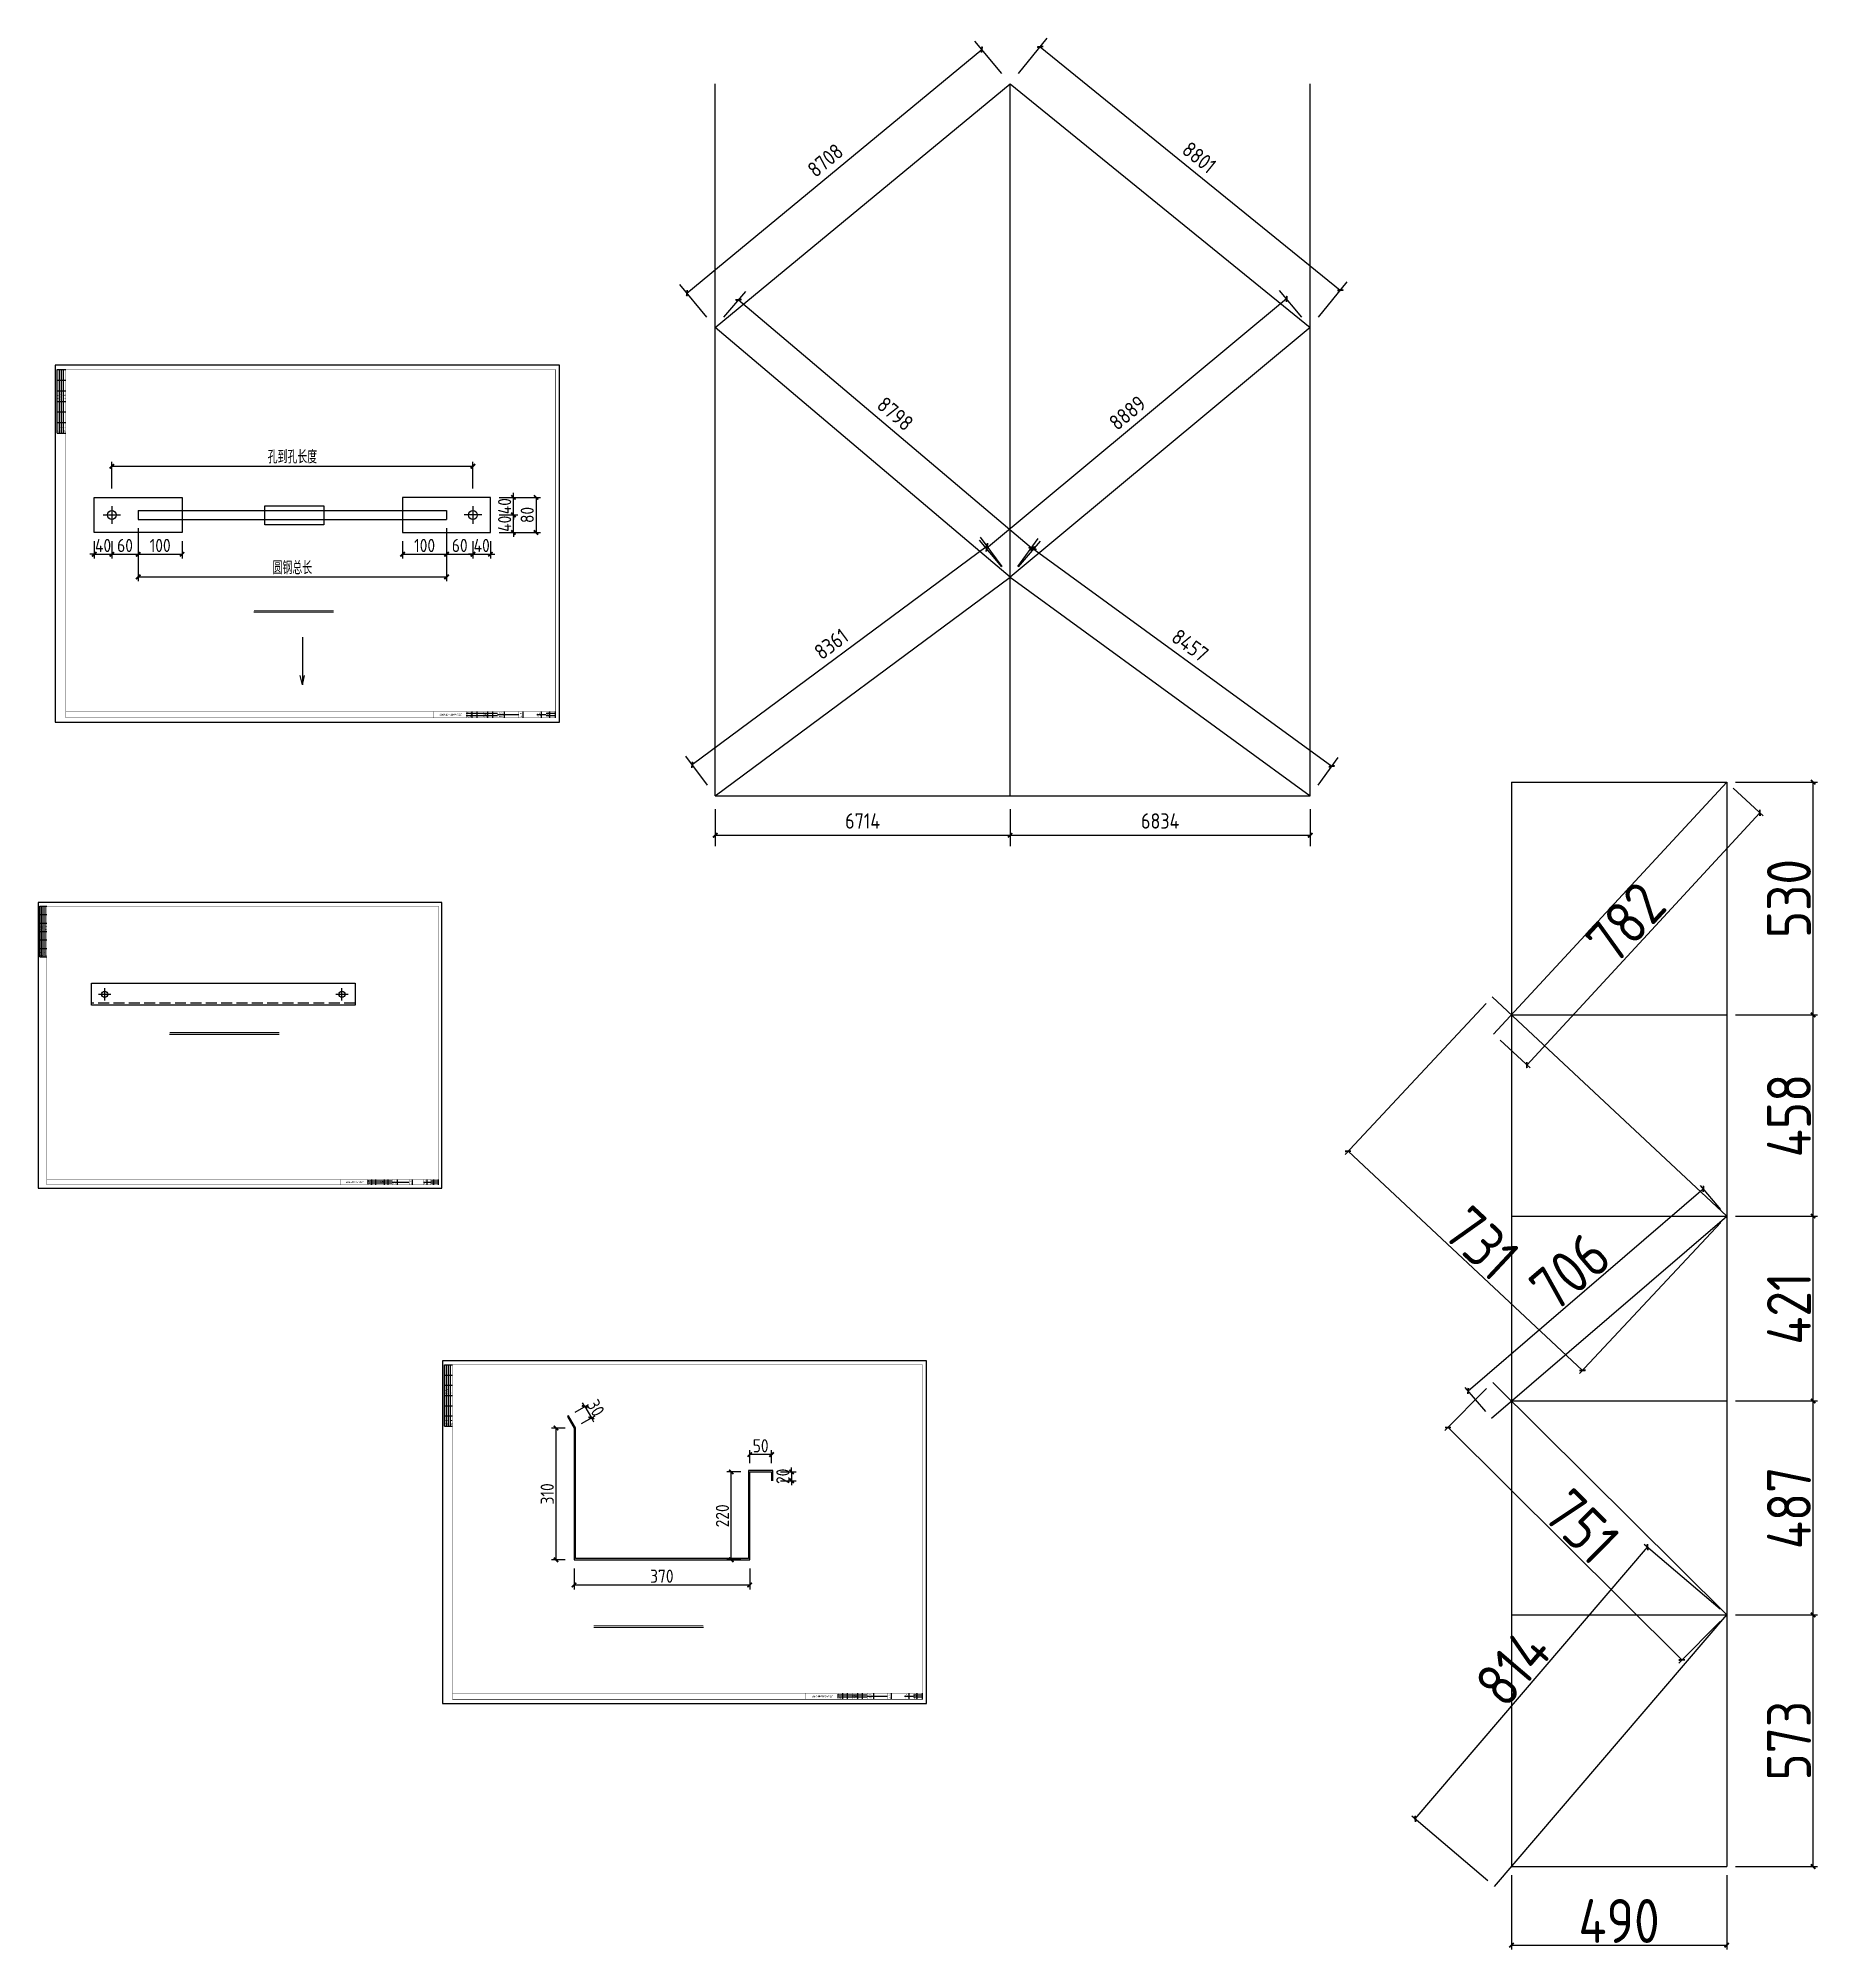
# Model space of a CAD drawing. Extents: x -196983 to 471790, y -783661 to 190401.
# Drawn here: x 229247 to 269766, y -244287 to -200764 of the extents above; entities that cross this region are included whole.
import ezdxf

# ---------------------------------------------------------------- set-up
doc = ezdxf.new("R2010")
doc.units = 0
doc.header["$LTSCALE"] = 1000
doc.header["$MEASUREMENT"] = 0
doc.linetypes.add('DASH', pattern=[0.35, 0.25, -0.1])
for name, color, linetype in [('_TCH_MASK', 7, 'Continuous'), ('AXIS', 3, 'Continuous'), ('PUB_TITLE', 4, 'Continuous')]:
    doc.layers.add(name, color=color, linetype=linetype)
doc.styles.get("Standard").update_dxf_attribs({"font": 'gbenor.shx', "bigfont": 'gbcbig.shx'})
doc.styles.add('图框', font='')
doc.styles.get('图框').set_extended_font_data('SimSun')
doc.dimstyles.get("Standard").update_dxf_attribs({"dimscale": 100, "dimtxt": 3.5, "dimasz": 1, "dimexe": 2.5, "dimexo": 3, "dimgap": 1.5, "dimtad": 1, "dimdec": 0, "dimzin": 0, "dimdsep": 46, "dimtxsty": 'Standard', "dimblk": 'ARCHTICK', "dimcen": 0.09, "dimadec": 0, "dimazin": 0, "dimtfac": 1, "dimtdec": 0, "dimtix": 1, "dimtmove": 2, "dimatfit": 3, "dimfxl": 1, "dimtolj": 1, "dimtzin": 0, "dimarcsym": 0})

# ---------------------------------------------------------------- blocks, each defined once
blk = doc.blocks.new('$titleblk$00000095')
for p, q in [((-150, 20), (-150, 0)), ((-150, 20), (0, 20)), ((-150, 15), (-75, 15)), ((-150, 10), (-75, 10)), ((-150, 5), (-75, 5)), ((-125, 20), (-125, 0)), ((-100, 20), (-100, 0)), ((-75, 20), (-75, 0)), ((-75, 20), (-75, 0)), ((-75, 15), (0, 15)), ((-75, 10), (0, 10)), ((-75, 5), (0, 5)), ((-50, 20), (-50, 0)), ((-25, 20), (-25, 0)), ((0, 20), (0, 0))]:
    blk.add_line(p, q)
at = {"width": 0.8}
for s, p in [('建   筑', (-146.4, 15.6)), ('结   构', (-146.4, 10.9)), ('通   讯', (-146.4, 0.9)), ('电   气', (-146.4, 5.6)), ('给 排 水', (-71, 10.9)), ('暖  通', (-70.3, 15.7)), ('工   艺', (-70.3, 6.1)), ('自   控', (-70.3, 1.2))]:
    blk.add_text(s, height=3.51, dxfattribs=at).set_placement(p)
blk = doc.blocks.new('新块')
for p, q in [((-5840, 800), (-8800, 800)), ((-5840, 600), (-8800, 600)), ((-8240, 400), (-8240, 1000)), ((-7780, 400), (-7780, 1000)), ((-6760, 400), (-6760, 1000)), ((-6300, 400), (-6300, 1000)), ((-5840, 700), (-3840, 700)), ((-5200, 400), (-5200, 1000)), ((-3440, 400), (-3440, 1000)), ((-2160, 700), (-1280, 700)), ((-1720, 400), (-1720, 1000)), ((-400, 800), (-1280, 800)), ((-400, 600), (-1280, 600)), ((-920, 400), (-920, 1000)), ((-400, 400), (-400, 1000))]:
    blk.add_line(p, q)
for points, const_width in [([(-11880, 400), (-11880, 1000), (-400, 1000)], 32), ([(-8800, 400), (-8800, 1000)], 20), ([(-7320, 400), (-7320, 1000)], 20), ([(-5840, 400), (-5840, 1000)], 20), ([(-3840, 400), (-3840, 1000)], 20), ([(-2160, 400), (-2160, 1000)], 20), ([(-1280, 400), (-1280, 1000)], 20)]:
    blk.add_lwpolyline(points, dxfattribs=dict(const_width=const_width))
at = {"layer": 'PUB_TITLE'}
blk.add_lwpolyline([(-47560, 0), (0, 0), (0, 33640), (-47560, 33640)], close=True, dxfattribs=at)
at = {"layer": 'PUB_TITLE', "const_width": 40}
blk.add_lwpolyline([(-46560, 400), (-400, 400), (-400, 33240), (-46560, 33240)], close=True, dxfattribs=at)
at = {"layer": 'PUB_TITLE', "const_width": 32}
blk.add_lwpolyline([(-400, 1000), (-46560, 1000)], dxfattribs=at)
at = {"layer": 'PUB_TITLE', "xscale": 40, "yscale": 40, "zscale": 40, "rotation": 90}
blk.add_blockref('$titleblk$00000095', (-46560, 33240), dxfattribs=at)
at = {"style": '图框', "width": 0.8}
for s, height, p in [('安徽乾坤建材科技有限公司', 160, (-11315, 604)), ('项目负责人', 80, (-8739, 457)), ('审    核', 80, (-8702, 659)), ('审    定', 80, (-8701, 854)), ('设计负责人', 80, (-7265, 659)), ('校    对', 80, (-7217, 851)), ('设 计 人', 80, (-7213, 457)), ('项目名称', 80, (-5712, 494)), ('工程名称', 80, (-5712, 794)), ('名称', 80, (-3732, 498)), ('图纸', 80, (-3732, 778)), ('工程编号', 80, (-2112, 803)), ('图   号', 80, (-2098, 504)), ('比 例', 80, (-1211, 457)), ('阶 段', 80, (-1205, 851)), ('日 期', 80, (-1212, 659))]:
    blk.add_text(s, height=height, dxfattribs=at).set_placement(p)
for tag, p in [('项目负责人', (-8228, 444)), ('审定人', (-8147, 838)), ('审核人', (-8147, 641)), ('设计负责人', (-6745, 649)), ('设计人', (-6659, 447)), ('校对', (-6621, 837)), ('项目名称', (-5026, 479)), ('工程名称', (-5026, 781)), ('图名', (-3347, 649)), ('图号', (-1657, 502)), ('日期', (-905, 632)), ('阶段', (-810, 832)), ('比例', (-810, 446))]:
    blk.add_attdef(tag, p, '', height=120)
blk = doc.blocks.new('_ArchTick')
at = {"color": 0, "linetype": 'ByBlock', "const_width": 0.4}
blk.add_lwpolyline([(-0.5, -0.5), (0.5, 0.5)], dxfattribs=at)
blk = doc.blocks.new('*D1507')
at = {"layer": 'AXIS', "color": 0, "lineweight": -2}
for p, q in [((230523, -212218), (230523, -212613)), ((230923, -212218), (230923, -212613)), ((230523, -212513), (230423, -212513)), ((230523, -212513), (230923, -212513)), ((230923, -212513), (231023, -212513))]:
    blk.add_line(p, q, dxfattribs=at)
at = {"layer": 'Defpoints', "color": 0}
for p in [(230523, -212018), (230923, -212018), (230923, -212513)]:
    blk.add_point(p, dxfattribs=at)
at = {"layer": 'AXIS', "color": 0, "lineweight": -2, "xscale": 100, "yscale": 100, "zscale": 100}
blk.add_blockref('_ArchTick', (230523, -212513), dxfattribs=at)
at = {"layer": 'AXIS', "color": 0, "lineweight": -2, "xscale": 100, "yscale": 100, "zscale": 100, "rotation": 180}
blk.add_blockref('_ArchTick', (230923, -212513), dxfattribs=at)
at = {"layer": 'AXIS', "color": 0, "insert": (230723, -212313), "char_height": 300, "attachment_point": 5}
blk.add_mtext('\\A1;40', dxfattribs=at)
blk = doc.blocks.new('*D1508')
at = {"layer": 'AXIS', "color": 0, "lineweight": -2}
for p, q in [((230923, -212218), (230923, -212613)), ((231523, -212218), (231523, -212613)), ((230923, -212513), (231523, -212513))]:
    blk.add_line(p, q, dxfattribs=at)
at = {"layer": 'Defpoints', "color": 0}
for p in [(230923, -212018), (231523, -212018), (231523, -212513)]:
    blk.add_point(p, dxfattribs=at)
at = {"layer": 'AXIS', "color": 0, "lineweight": -2, "xscale": 100, "yscale": 100, "zscale": 100, "rotation": 180}
blk.add_blockref('_ArchTick', (230923, -212513), dxfattribs=at)
at = {"layer": 'AXIS', "color": 0, "lineweight": -2, "xscale": 100, "yscale": 100, "zscale": 100}
blk.add_blockref('_ArchTick', (231523, -212513), dxfattribs=at)
at = {"layer": 'AXIS', "color": 0, "insert": (231223, -212313), "char_height": 300, "attachment_point": 5}
blk.add_mtext('\\A1;60', dxfattribs=at)
blk = doc.blocks.new('*D1509')
at = {"layer": 'AXIS', "color": 0, "lineweight": -2}
for p, q in [((231523, -212218), (231523, -212613)), ((232523, -212218), (232523, -212613)), ((231523, -212513), (232523, -212513))]:
    blk.add_line(p, q, dxfattribs=at)
at = {"layer": 'Defpoints', "color": 0}
for p in [(231523, -212018), (232523, -212018), (232523, -212513)]:
    blk.add_point(p, dxfattribs=at)
at = {"layer": 'AXIS', "color": 0, "lineweight": -2, "xscale": 100, "yscale": 100, "zscale": 100, "rotation": 180}
blk.add_blockref('_ArchTick', (231523, -212513), dxfattribs=at)
at = {"layer": 'AXIS', "color": 0, "lineweight": -2, "xscale": 100, "yscale": 100, "zscale": 100}
blk.add_blockref('_ArchTick', (232523, -212513), dxfattribs=at)
at = {"layer": 'AXIS', "color": 0, "insert": (232023, -212313), "char_height": 300, "attachment_point": 5}
blk.add_mtext('\\A1;100', dxfattribs=at)
blk = doc.blocks.new('*D1510')
at = {"layer": 'AXIS', "color": 0, "lineweight": -2}
for p, q in [((237544, -212218), (237544, -212613)), ((238544, -212218), (238544, -212613)), ((237544, -212513), (238544, -212513))]:
    blk.add_line(p, q, dxfattribs=at)
at = {"layer": 'Defpoints', "color": 0}
for p in [(237544, -212018), (238544, -212018), (238544, -212513)]:
    blk.add_point(p, dxfattribs=at)
at = {"layer": 'AXIS', "color": 0, "lineweight": -2, "xscale": 100, "yscale": 100, "zscale": 100, "rotation": 180}
blk.add_blockref('_ArchTick', (237544, -212513), dxfattribs=at)
at = {"layer": 'AXIS', "color": 0, "lineweight": -2, "xscale": 100, "yscale": 100, "zscale": 100}
blk.add_blockref('_ArchTick', (238544, -212513), dxfattribs=at)
at = {"layer": 'AXIS', "color": 0, "insert": (238044, -212313), "char_height": 300, "attachment_point": 5}
blk.add_mtext('\\A1;100', dxfattribs=at)
blk = doc.blocks.new('*D1511')
at = {"layer": 'AXIS', "color": 0, "lineweight": -2}
for p, q in [((238544, -212218), (238544, -212613)), ((239144, -212218), (239144, -212613)), ((238544, -212513), (239144, -212513))]:
    blk.add_line(p, q, dxfattribs=at)
at = {"layer": 'Defpoints', "color": 0}
for p in [(238544, -212018), (239144, -212018), (239144, -212513)]:
    blk.add_point(p, dxfattribs=at)
at = {"layer": 'AXIS', "color": 0, "lineweight": -2, "xscale": 100, "yscale": 100, "zscale": 100, "rotation": 180}
blk.add_blockref('_ArchTick', (238544, -212513), dxfattribs=at)
at = {"layer": 'AXIS', "color": 0, "lineweight": -2, "xscale": 100, "yscale": 100, "zscale": 100}
blk.add_blockref('_ArchTick', (239144, -212513), dxfattribs=at)
at = {"layer": 'AXIS', "color": 0, "insert": (238844, -212313), "char_height": 300, "attachment_point": 5}
blk.add_mtext('\\A1;60', dxfattribs=at)
blk = doc.blocks.new('*D1512')
at = {"layer": 'AXIS', "color": 0, "lineweight": -2}
for p, q in [((239144, -212218), (239144, -212613)), ((239544, -212218), (239544, -212613)), ((239144, -212513), (239044, -212513)), ((239144, -212513), (239544, -212513)), ((239544, -212513), (239644, -212513))]:
    blk.add_line(p, q, dxfattribs=at)
at = {"layer": 'Defpoints', "color": 0}
for p in [(239144, -212018), (239544, -212018), (239544, -212513)]:
    blk.add_point(p, dxfattribs=at)
at = {"layer": 'AXIS', "color": 0, "lineweight": -2, "xscale": 100, "yscale": 100, "zscale": 100}
blk.add_blockref('_ArchTick', (239144, -212513), dxfattribs=at)
at = {"layer": 'AXIS', "color": 0, "lineweight": -2, "xscale": 100, "yscale": 100, "zscale": 100, "rotation": 180}
blk.add_blockref('_ArchTick', (239544, -212513), dxfattribs=at)
at = {"layer": 'AXIS', "color": 0, "insert": (239344, -212313), "char_height": 300, "attachment_point": 5}
blk.add_mtext('\\A1;40', dxfattribs=at)
blk = doc.blocks.new('*D1513')
at = {"layer": 'AXIS', "color": 0, "lineweight": -2}
for p, q in [((240066, -211618), (240066, -211518)), ((239744, -211618), (240166, -211618)), ((240066, -212018), (240066, -211618)), ((239744, -212018), (240166, -212018)), ((240066, -212018), (240066, -212118))]:
    blk.add_line(p, q, dxfattribs=at)
at = {"layer": 'Defpoints', "color": 0}
for p in [(239544, -211618), (240066, -211618), (239544, -212018)]:
    blk.add_point(p, dxfattribs=at)
at = {"layer": 'AXIS', "color": 0, "lineweight": -2, "xscale": 100, "yscale": 100, "zscale": 100}
for p, rotation in [((240066, -211618), 270), ((240066, -212018), 90)]:
    blk.add_blockref('_ArchTick', p, dxfattribs=dict(at, rotation=rotation))
at = {"layer": 'AXIS', "color": 0, "insert": (239866, -211818), "char_height": 300, "attachment_point": 5, "rotation": 90}
blk.add_mtext('\\A1;40', dxfattribs=at)
blk = doc.blocks.new('*D1514')
at = {"layer": 'AXIS', "color": 0, "lineweight": -2}
for p, q in [((239744, -211218), (240166, -211218)), ((240066, -211218), (240066, -211118)), ((240066, -211618), (240066, -211218)), ((239744, -211618), (240166, -211618)), ((240066, -211618), (240066, -211718))]:
    blk.add_line(p, q, dxfattribs=at)
at = {"layer": 'Defpoints', "color": 0}
for p in [(239544, -211218), (240066, -211218), (239544, -211618)]:
    blk.add_point(p, dxfattribs=at)
at = {"layer": 'AXIS', "color": 0, "lineweight": -2, "xscale": 100, "yscale": 100, "zscale": 100}
for p, rotation in [((240066, -211218), 270), ((240066, -211618), 90)]:
    blk.add_blockref('_ArchTick', p, dxfattribs=dict(at, rotation=rotation))
at = {"layer": 'AXIS', "color": 0, "insert": (239866, -211418), "char_height": 300, "attachment_point": 5, "rotation": 90}
blk.add_mtext('\\A1;40', dxfattribs=at)
blk = doc.blocks.new('*D1515')
at = {"layer": 'AXIS', "color": 0, "lineweight": -2}
for p, q in [((239744, -211218), (240681, -211218)), ((240581, -211218), (240581, -212018)), ((239744, -212018), (240681, -212018))]:
    blk.add_line(p, q, dxfattribs=at)
at = {"layer": 'Defpoints', "color": 0}
for p in [(239544, -211218), (239544, -212018), (240581, -212018)]:
    blk.add_point(p, dxfattribs=at)
at = {"layer": 'AXIS', "color": 0, "lineweight": -2, "xscale": 100, "yscale": 100, "zscale": 100}
for p, rotation in [((240581, -211218), 90), ((240581, -212018), 270)]:
    blk.add_blockref('_ArchTick', p, dxfattribs=dict(at, rotation=rotation))
at = {"layer": 'AXIS', "color": 0, "insert": (240381, -211618), "char_height": 300, "attachment_point": 5, "rotation": 90}
blk.add_mtext('\\A1;80', dxfattribs=at)
blk = doc.blocks.new('*D1516')
at = {"layer": 'AXIS', "color": 0, "lineweight": -2}
for p, q in [((230923, -211018), (230923, -210410)), ((230923, -210510), (239144, -210510)), ((239144, -211018), (239144, -210410))]:
    blk.add_line(p, q, dxfattribs=at)
at = {"layer": 'Defpoints', "color": 0}
for p in [(239144, -210510), (230923, -211218), (239144, -211218)]:
    blk.add_point(p, dxfattribs=at)
at = {"layer": 'AXIS', "color": 0, "lineweight": -2, "xscale": 100, "yscale": 100, "zscale": 100, "rotation": 180}
blk.add_blockref('_ArchTick', (230923, -210510), dxfattribs=at)
at = {"layer": 'AXIS', "color": 0, "lineweight": -2, "xscale": 100, "yscale": 100, "zscale": 100}
blk.add_blockref('_ArchTick', (239144, -210510), dxfattribs=at)
at = {"layer": 'AXIS', "color": 0, "insert": (235033, -210295), "char_height": 300, "attachment_point": 5}
blk.add_mtext('\\A1;孔到孔长度', dxfattribs=at)
blk = doc.blocks.new('*D1517')
at = {"layer": 'AXIS', "color": 0, "lineweight": -2}
for p, q in [((231523, -211918), (231523, -213129)), ((238544, -211918), (238544, -213129)), ((231523, -213029), (238544, -213029))]:
    blk.add_line(p, q, dxfattribs=at)
at = {"layer": 'Defpoints', "color": 0}
for p in [(231523, -211718), (238544, -211718), (238544, -213029)]:
    blk.add_point(p, dxfattribs=at)
at = {"layer": 'AXIS', "color": 0, "lineweight": -2, "xscale": 100, "yscale": 100, "zscale": 100, "rotation": 180}
blk.add_blockref('_ArchTick', (231523, -213029), dxfattribs=at)
at = {"layer": 'AXIS', "color": 0, "lineweight": -2, "xscale": 100, "yscale": 100, "zscale": 100}
blk.add_blockref('_ArchTick', (238544, -213029), dxfattribs=at)
at = {"layer": 'AXIS', "color": 0, "insert": (235033, -212821), "char_height": 300, "attachment_point": 5}
blk.add_mtext('\\A1;圆钢总长', dxfattribs=at)
blk = doc.blocks.new('*D1518')
at = {"color": 0, "lineweight": -2}
for p, q in [((244662, -218313), (244662, -219161)), ((251376, -218313), (251376, -219161)), ((244662, -218911), (251376, -218911))]:
    blk.add_line(p, q, dxfattribs=at)
at = {"layer": 'Defpoints', "color": 0}
for p in [(244662, -218013), (251376, -218013), (251376, -218911)]:
    blk.add_point(p, dxfattribs=at)
at = {"color": 0, "lineweight": -2, "xscale": 100, "yscale": 100, "zscale": 100, "rotation": 180}
blk.add_blockref('_ArchTick', (244662, -218911), dxfattribs=at)
at = {"color": 0, "lineweight": -2, "xscale": 100, "yscale": 100, "zscale": 100}
blk.add_blockref('_ArchTick', (251376, -218911), dxfattribs=at)
at = {"color": 0, "insert": (248019, -218586), "char_height": 350, "attachment_point": 5}
blk.add_mtext('\\A1;6714', dxfattribs=at)
blk = doc.blocks.new('*D1519')
at = {"color": 0, "lineweight": -2}
for p, q in [((251376, -218313), (251376, -219161)), ((258210, -218313), (258210, -219161)), ((251376, -218911), (258210, -218911))]:
    blk.add_line(p, q, dxfattribs=at)
at = {"layer": 'Defpoints', "color": 0}
for p in [(251376, -218013), (258210, -218013), (258210, -218911)]:
    blk.add_point(p, dxfattribs=at)
at = {"color": 0, "lineweight": -2, "xscale": 100, "yscale": 100, "zscale": 100, "rotation": 180}
blk.add_blockref('_ArchTick', (251376, -218911), dxfattribs=at)
at = {"color": 0, "lineweight": -2, "xscale": 100, "yscale": 100, "zscale": 100}
blk.add_blockref('_ArchTick', (258210, -218911), dxfattribs=at)
at = {"color": 0, "insert": (254793, -218586), "char_height": 350, "attachment_point": 5}
blk.add_mtext('\\A1;6834', dxfattribs=at)
blk = doc.blocks.new('*D1520')
at = {"color": 0, "lineweight": -2}
for p, q in [((250852, -212326), (244138, -217308)), ((251197, -212790), (250703, -212125)), ((244483, -217772), (243989, -217107))]:
    blk.add_line(p, q, dxfattribs=at)
at = {"layer": 'Defpoints', "color": 0}
for p in [(251376, -213031), (244138, -217308), (244662, -218013)]:
    blk.add_point(p, dxfattribs=at)
at = {"color": 0, "lineweight": -2, "xscale": 100, "yscale": 100, "zscale": 100}
for p, rotation in [((250852, -212326), 36.5765817828971), ((244138, -217308), 216.5765817828971)]:
    blk.add_blockref('_ArchTick', p, dxfattribs=dict(at, rotation=rotation))
at = {"color": 0, "insert": (247302, -214556), "char_height": 350, "attachment_point": 5, "rotation": 36.5766}
blk.add_mtext('\\A1;8361', dxfattribs=at)
blk = doc.blocks.new('*D1521')
at = {"color": 0, "lineweight": -2}
for p, q in [((244856, -207117), (245355, -206528)), ((245193, -206719), (251907, -212404)), ((251570, -212802), (252069, -212213))]:
    blk.add_line(p, q, dxfattribs=at)
at = {"layer": 'Defpoints', "color": 0}
for p in [(244662, -207346), (251907, -212404), (251376, -213031)]:
    blk.add_point(p, dxfattribs=at)
at = {"color": 0, "lineweight": -2, "xscale": 100, "yscale": 100, "zscale": 100}
for p, rotation in [((245193, -206719), 139.7441373311255), ((251907, -212404), 319.7441373311255)]:
    blk.add_blockref('_ArchTick', p, dxfattribs=dict(at, rotation=rotation))
at = {"color": 0, "insert": (248760, -209314), "char_height": 350, "attachment_point": 5, "rotation": 319.7441}
blk.add_mtext('\\A1;8798', dxfattribs=at)
blk = doc.blocks.new('*D1522')
at = {"color": 0, "lineweight": -2}
for p, q in [((244018, -206567), (250732, -201022)), ((251185, -201570), (250573, -200829)), ((244471, -207115), (243859, -206374))]:
    blk.add_line(p, q, dxfattribs=at)
at = {"layer": 'Defpoints', "color": 0}
for p in [(250732, -201022), (251376, -201801), (244662, -207346)]:
    blk.add_point(p, dxfattribs=at)
at = {"color": 0, "lineweight": -2, "xscale": 100, "yscale": 100, "zscale": 100}
for p, rotation in [((250732, -201022), 39.55283068487591), ((244018, -206567), 219.5528306848759)]:
    blk.add_blockref('_ArchTick', p, dxfattribs=dict(at, rotation=rotation))
at = {"color": 0, "insert": (247169, -203544), "char_height": 350, "attachment_point": 5, "rotation": 39.5528}
blk.add_mtext('\\A1;8708', dxfattribs=at)
blk = doc.blocks.new('*D1523')
at = {"color": 0, "lineweight": -2}
for p, q in [((251565, -201568), (252218, -200764)), ((252061, -200958), (258895, -206503)), ((258399, -207113), (259052, -206309))]:
    blk.add_line(p, q, dxfattribs=at)
at = {"layer": 'Defpoints', "color": 0}
for p in [(251376, -201801), (258895, -206503), (258210, -207346)]:
    blk.add_point(p, dxfattribs=at)
at = {"color": 0, "lineweight": -2, "xscale": 100, "yscale": 100, "zscale": 100}
for p, rotation in [((252061, -200958), 140.944669045066), ((258895, -206503), 320.944669045066)]:
    blk.add_blockref('_ArchTick', p, dxfattribs=dict(at, rotation=rotation))
at = {"color": 0, "insert": (255682, -203478), "char_height": 350, "attachment_point": 5, "rotation": 320.9447}
blk.add_mtext('\\A1;8801', dxfattribs=at)
blk = doc.blocks.new('*D1524')
at = {"color": 0, "lineweight": -2}
for p, q in [((257673, -206700), (250839, -212385)), ((258018, -207116), (257513, -206508)), ((251184, -212801), (250679, -212193))]:
    blk.add_line(p, q, dxfattribs=at)
at = {"layer": 'Defpoints', "color": 0}
for p in [(258210, -207346), (250839, -212385), (251376, -213031)]:
    blk.add_point(p, dxfattribs=at)
at = {"color": 0, "lineweight": -2, "xscale": 100, "yscale": 100, "zscale": 100}
for p, rotation in [((257673, -206700), 39.75605653905274), ((250839, -212385), 219.7560565390528)]:
    blk.add_blockref('_ArchTick', p, dxfattribs=dict(at, rotation=rotation))
at = {"color": 0, "insert": (254048, -209293), "char_height": 350, "attachment_point": 5, "rotation": 39.7561}
blk.add_mtext('\\A1;8889', dxfattribs=at)
blk = doc.blocks.new('*D1525')
at = {"color": 0, "lineweight": -2}
for p, q in [((251553, -212789), (252014, -212157)), ((251866, -212359), (258700, -217341)), ((258387, -217771), (258848, -217139))]:
    blk.add_line(p, q, dxfattribs=at)
at = {"layer": 'Defpoints', "color": 0}
for p in [(251376, -213031), (258700, -217341), (258210, -218013)]:
    blk.add_point(p, dxfattribs=at)
at = {"color": 0, "lineweight": -2, "xscale": 100, "yscale": 100, "zscale": 100}
for p, rotation in [((251866, -212359), 143.907874392297), ((258700, -217341), 323.907874392297)]:
    blk.add_blockref('_ArchTick', p, dxfattribs=dict(at, rotation=rotation))
at = {"color": 0, "insert": (255475, -214587), "char_height": 350, "attachment_point": 5, "rotation": 323.9079}
blk.add_mtext('\\A1;8457', dxfattribs=at)
blk = doc.blocks.new('*D1651')
at = {"layer": 'AXIS', "color": 0, "lineweight": -2}
for p, q in [((262792, -242592), (262792, -244281)), ((267692, -242592), (267692, -244281)), ((262792, -244181), (267692, -244181))]:
    blk.add_line(p, q, dxfattribs=at)
at = {"layer": 'Defpoints', "color": 0}
for p in [(262792, -242392), (267692, -242392), (267692, -244181)]:
    blk.add_point(p, dxfattribs=at)
at = {"layer": 'AXIS', "color": 0, "lineweight": -2, "xscale": 100, "yscale": 100, "zscale": 100, "rotation": 180}
blk.add_blockref('_ArchTick', (262792, -244181), dxfattribs=at)
at = {"layer": 'AXIS', "color": 0, "lineweight": -2, "xscale": 100, "yscale": 100, "zscale": 100}
blk.add_blockref('_ArchTick', (267692, -244181), dxfattribs=at)
at = {"layer": 'AXIS', "color": 0, "insert": (265242, -243631), "char_height": 1000, "attachment_point": 5}
blk.add_mtext('\\A1;490', dxfattribs=at)
blk = doc.blocks.new('*D1652')
at = {"layer": 'AXIS', "color": 0, "lineweight": -2}
for p, q in [((267892, -236662), (269760, -236662)), ((269660, -242392), (269660, -236662)), ((267892, -242392), (269760, -242392))]:
    blk.add_line(p, q, dxfattribs=at)
at = {"layer": 'Defpoints', "color": 0}
for p in [(267692, -236662), (269660, -236662), (267692, -242392)]:
    blk.add_point(p, dxfattribs=at)
at = {"layer": 'AXIS', "color": 0, "lineweight": -2, "xscale": 100, "yscale": 100, "zscale": 100}
for p, rotation in [((269660, -236662), 90), ((269660, -242392), 270)]:
    blk.add_blockref('_ArchTick', p, dxfattribs=dict(at, rotation=rotation))
at = {"layer": 'AXIS', "color": 0, "insert": (269110, -239527), "char_height": 1000, "attachment_point": 5, "rotation": 90}
blk.add_mtext('\\A1;573', dxfattribs=at)
blk = doc.blocks.new('*D1653')
at = {"layer": 'AXIS', "color": 0, "lineweight": -2}
for p, q in [((267892, -231792), (269760, -231792)), ((269660, -236662), (269660, -231792)), ((267892, -236662), (269760, -236662))]:
    blk.add_line(p, q, dxfattribs=at)
at = {"layer": 'Defpoints', "color": 0}
for p in [(267692, -231792), (269660, -231792), (267692, -236662)]:
    blk.add_point(p, dxfattribs=at)
at = {"layer": 'AXIS', "color": 0, "lineweight": -2, "xscale": 100, "yscale": 100, "zscale": 100}
for p, rotation in [((269660, -231792), 90), ((269660, -236662), 270)]:
    blk.add_blockref('_ArchTick', p, dxfattribs=dict(at, rotation=rotation))
at = {"layer": 'AXIS', "color": 0, "insert": (269110, -234227), "char_height": 1000, "attachment_point": 5, "rotation": 90}
blk.add_mtext('\\A1;487', dxfattribs=at)
blk = doc.blocks.new('*D1654')
at = {"layer": 'AXIS', "color": 0, "lineweight": -2}
for p, q in [((267892, -227582), (269760, -227582)), ((269660, -231792), (269660, -227582)), ((267892, -231792), (269760, -231792))]:
    blk.add_line(p, q, dxfattribs=at)
at = {"layer": 'Defpoints', "color": 0}
for p in [(267692, -227582), (269660, -227582), (267692, -231792)]:
    blk.add_point(p, dxfattribs=at)
at = {"layer": 'AXIS', "color": 0, "lineweight": -2, "xscale": 100, "yscale": 100, "zscale": 100}
for p, rotation in [((269660, -227582), 90), ((269660, -231792), 270)]:
    blk.add_blockref('_ArchTick', p, dxfattribs=dict(at, rotation=rotation))
at = {"layer": 'AXIS', "color": 0, "insert": (269110, -229687), "char_height": 1000, "attachment_point": 5, "rotation": 90}
blk.add_mtext('\\A1;421', dxfattribs=at)
blk = doc.blocks.new('*D1655')
at = {"layer": 'AXIS', "color": 0, "lineweight": -2}
for p, q in [((267892, -223002), (269760, -223002)), ((269660, -227582), (269660, -223002)), ((267892, -227582), (269760, -227582))]:
    blk.add_line(p, q, dxfattribs=at)
at = {"layer": 'Defpoints', "color": 0}
for p in [(267692, -223002), (269660, -223002), (267692, -227582)]:
    blk.add_point(p, dxfattribs=at)
at = {"layer": 'AXIS', "color": 0, "lineweight": -2, "xscale": 100, "yscale": 100, "zscale": 100}
for p, rotation in [((269660, -223002), 90), ((269660, -227582), 270)]:
    blk.add_blockref('_ArchTick', p, dxfattribs=dict(at, rotation=rotation))
at = {"layer": 'AXIS', "color": 0, "insert": (269110, -225292), "char_height": 1000, "attachment_point": 5, "rotation": 90}
blk.add_mtext('\\A1;458', dxfattribs=at)
blk = doc.blocks.new('*D1645')
at = {"layer": 'AXIS', "color": 0, "lineweight": -2}
for p, q in [((267892, -217702), (269760, -217702)), ((269660, -223002), (269660, -217702)), ((267892, -223002), (269760, -223002))]:
    blk.add_line(p, q, dxfattribs=at)
at = {"layer": 'Defpoints', "color": 0}
for p in [(267692, -217702), (269660, -217702), (267692, -223002)]:
    blk.add_point(p, dxfattribs=at)
at = {"layer": 'AXIS', "color": 0, "lineweight": -2, "xscale": 100, "yscale": 100, "zscale": 100}
for p, rotation in [((269660, -217702), 90), ((269660, -223002), 270)]:
    blk.add_blockref('_ArchTick', p, dxfattribs=dict(at, rotation=rotation))
at = {"layer": 'AXIS', "color": 0, "insert": (269110, -220352), "char_height": 1000, "attachment_point": 5, "rotation": 90}
blk.add_mtext('\\A1;530', dxfattribs=at)
blk = doc.blocks.new('*D1646')
at = {"layer": 'AXIS', "color": 0, "lineweight": -2}
for p, q in [((267839, -217838), (268523, -218470)), ((263142, -224143), (268449, -218402)), ((262532, -223578), (263216, -224210))]:
    blk.add_line(p, q, dxfattribs=at)
at = {"layer": 'Defpoints', "color": 0}
for p in [(267692, -217702), (268449, -218402), (262385, -223442)]:
    blk.add_point(p, dxfattribs=at)
at = {"layer": 'AXIS', "color": 0, "lineweight": -2, "xscale": 100, "yscale": 100, "zscale": 100}
for p, rotation in [((268449, -218402), 47.24574256589539), ((263142, -224143), 227.2457425658954)]:
    blk.add_blockref('_ArchTick', p, dxfattribs=dict(at, rotation=rotation))
at = {"layer": 'AXIS', "color": 0, "insert": (265392, -220899), "char_height": 1000, "attachment_point": 5, "rotation": 47.2457}
blk.add_mtext('\\A1;782', dxfattribs=at)
blk = doc.blocks.new('*D1647')
at = {"layer": 'AXIS', "color": 0, "lineweight": -2}
for p, q in [((262217, -222738), (259002, -226179)), ((259070, -226105), (264408, -231095)), ((267556, -227728), (264340, -231168))]:
    blk.add_line(p, q, dxfattribs=at)
at = {"layer": 'Defpoints', "color": 0}
for p in [(262354, -222592), (267692, -227582), (264408, -231095)]:
    blk.add_point(p, dxfattribs=at)
at = {"layer": 'AXIS', "color": 0, "lineweight": -2, "xscale": 100, "yscale": 100, "zscale": 100}
for p, rotation in [((259070, -226105), 136.9333006949181), ((264408, -231095), 316.9333006949181)]:
    blk.add_blockref('_ArchTick', p, dxfattribs=dict(at, rotation=rotation))
at = {"layer": 'AXIS', "color": 0, "insert": (262115, -228199), "char_height": 1000, "attachment_point": 5, "rotation": 316.9333}
blk.add_mtext('\\A1;731', dxfattribs=at)
blk = doc.blocks.new('*D1648')
at = {"layer": 'AXIS', "color": 0, "lineweight": -2}
for p, q in [((261805, -231564), (267160, -226963)), ((267562, -227430), (267095, -226887)), ((262207, -232031), (261740, -231488))]:
    blk.add_line(p, q, dxfattribs=at)
at = {"layer": 'Defpoints', "color": 0}
for p in [(267160, -226963), (267692, -227582), (262337, -232183)]:
    blk.add_point(p, dxfattribs=at)
at = {"layer": 'AXIS', "color": 0, "lineweight": -2, "xscale": 100, "yscale": 100, "zscale": 100}
for p, rotation in [((267160, -226963), 40.6686335086591), ((261805, -231564), 220.6686335086591)]:
    blk.add_blockref('_ArchTick', p, dxfattribs=dict(at, rotation=rotation))
at = {"layer": 'AXIS', "color": 0, "insert": (264124, -228846), "char_height": 1000, "attachment_point": 5, "rotation": 40.6686}
blk.add_mtext('\\A1;706', dxfattribs=at)
blk = doc.blocks.new('*D1649')
at = {"layer": 'AXIS', "color": 0, "lineweight": -2}
for p, q in [((262226, -231511), (261277, -232466)), ((261347, -232395), (266673, -237688)), ((267551, -236804), (266602, -237759))]:
    blk.add_line(p, q, dxfattribs=at)
at = {"layer": 'Defpoints', "color": 0}
for p in [(262367, -231369), (267692, -236662), (266673, -237688)]:
    blk.add_point(p, dxfattribs=at)
at = {"layer": 'AXIS', "color": 0, "lineweight": -2, "xscale": 100, "yscale": 100, "zscale": 100}
for p, rotation in [((261347, -232395), 135.1759332633727), ((266673, -237688), 315.1759332633728)]:
    blk.add_blockref('_ArchTick', p, dxfattribs=dict(at, rotation=rotation))
at = {"layer": 'AXIS', "color": 0, "insert": (264398, -234651), "char_height": 1000, "attachment_point": 5, "rotation": 315.1759}
blk.add_mtext('\\A1;751', dxfattribs=at)
blk = doc.blocks.new('*D1650')
at = {"layer": 'AXIS', "color": 0, "lineweight": -2}
for p, q in [((260601, -241307), (265891, -235121)), ((267540, -236532), (265815, -235056)), ((262250, -242718), (260525, -241242))]:
    blk.add_line(p, q, dxfattribs=at)
at = {"layer": 'Defpoints', "color": 0}
for p in [(265891, -235121), (267692, -236662), (262402, -242848)]:
    blk.add_point(p, dxfattribs=at)
at = {"layer": 'AXIS', "color": 0, "lineweight": -2, "xscale": 100, "yscale": 100, "zscale": 100}
for p, rotation in [((265891, -235121), 49.46464781416921), ((260601, -241307), 229.4646478141692)]:
    blk.add_blockref('_ArchTick', p, dxfattribs=dict(at, rotation=rotation))
at = {"layer": 'AXIS', "color": 0, "insert": (262828, -237857), "char_height": 1000, "attachment_point": 5, "rotation": 49.4646}
blk.add_mtext('\\A1;814', dxfattribs=at)
blk = doc.blocks.new('*D1670')
at = {"layer": 'AXIS', "color": 0, "lineweight": -2}
for p, q in [((241470, -232048), (241778, -231869)), ((241691, -231919), (241641, -231833)), ((241691, -231919), (241841, -232179)), ((241620, -232307), (241928, -232129)), ((241841, -232179), (241891, -232266))]:
    blk.add_line(p, q, dxfattribs=at)
at = {"layer": 'Defpoints', "color": 0}
for p in [(241296, -232148), (241446, -232407), (241841, -232179)]:
    blk.add_point(p, dxfattribs=at)
at = {"layer": 'AXIS', "color": 0, "lineweight": -2, "xscale": 100, "yscale": 100, "zscale": 100}
for p, rotation in [((241691, -231919), 300.0000000000402), ((241841, -232179), 120.0000000000402)]:
    blk.add_blockref('_ArchTick', p, dxfattribs=dict(at, rotation=rotation))
at = {"layer": 'AXIS', "color": 0, "insert": (241940, -231949), "char_height": 300, "attachment_point": 5, "rotation": 300}
blk.add_mtext('\\A1;30', dxfattribs=at)
blk = doc.blocks.new('*D1671')
at = {"layer": 'AXIS', "color": 0, "lineweight": -2}
for p, q in [((241246, -232407), (240936, -232407)), ((241036, -232407), (241036, -235407)), ((241246, -235407), (240936, -235407))]:
    blk.add_line(p, q, dxfattribs=at)
at = {"layer": 'Defpoints', "color": 0}
for p in [(241446, -232407), (241036, -235407), (241446, -235407)]:
    blk.add_point(p, dxfattribs=at)
at = {"layer": 'AXIS', "color": 0, "lineweight": -2, "xscale": 100, "yscale": 100, "zscale": 100}
for p, rotation in [((241036, -232407), 90), ((241036, -235407), 270)]:
    blk.add_blockref('_ArchTick', p, dxfattribs=dict(at, rotation=rotation))
at = {"layer": 'AXIS', "color": 0, "insert": (240836, -233907), "char_height": 300, "attachment_point": 5, "rotation": 90}
blk.add_mtext('\\A1;310', dxfattribs=at)
blk = doc.blocks.new('*D1672')
at = {"layer": 'AXIS', "color": 0, "lineweight": -2}
for p, q in [((241446, -235607), (241446, -236081)), ((245446, -235607), (245446, -236081)), ((241446, -235981), (245446, -235981))]:
    blk.add_line(p, q, dxfattribs=at)
at = {"layer": 'Defpoints', "color": 0}
for p in [(241446, -235407), (245446, -235407), (245446, -235981)]:
    blk.add_point(p, dxfattribs=at)
at = {"layer": 'AXIS', "color": 0, "lineweight": -2, "xscale": 100, "yscale": 100, "zscale": 100, "rotation": 180}
blk.add_blockref('_ArchTick', (241446, -235981), dxfattribs=at)
at = {"layer": 'AXIS', "color": 0, "lineweight": -2, "xscale": 100, "yscale": 100, "zscale": 100}
blk.add_blockref('_ArchTick', (245446, -235981), dxfattribs=at)
at = {"layer": 'AXIS', "color": 0, "insert": (243446, -235781), "char_height": 300, "attachment_point": 5}
blk.add_mtext('\\A1;370', dxfattribs=at)
blk = doc.blocks.new('*D1673')
at = {"layer": 'AXIS', "color": 0, "lineweight": -2}
for p, q in [((245246, -233407), (244926, -233407)), ((245026, -235407), (245026, -233407)), ((245246, -235407), (244926, -235407))]:
    blk.add_line(p, q, dxfattribs=at)
at = {"layer": 'Defpoints', "color": 0}
for p in [(245026, -233407), (245446, -233407), (245446, -235407)]:
    blk.add_point(p, dxfattribs=at)
at = {"layer": 'AXIS', "color": 0, "lineweight": -2, "xscale": 100, "yscale": 100, "zscale": 100}
for p, rotation in [((245026, -233407), 90), ((245026, -235407), 270)]:
    blk.add_blockref('_ArchTick', p, dxfattribs=dict(at, rotation=rotation))
at = {"layer": 'AXIS', "color": 0, "insert": (244826, -234407), "char_height": 300, "attachment_point": 5, "rotation": 90}
blk.add_mtext('\\A1;220', dxfattribs=at)
blk = doc.blocks.new('*D1674')
at = {"layer": 'AXIS', "color": 0, "lineweight": -2}
for p, q in [((245446, -233207), (245446, -232912)), ((245946, -233012), (245446, -233012)), ((245946, -233207), (245946, -232912))]:
    blk.add_line(p, q, dxfattribs=at)
at = {"layer": 'Defpoints', "color": 0}
for p in [(245446, -233012), (245446, -233407), (245946, -233407)]:
    blk.add_point(p, dxfattribs=at)
at = {"layer": 'AXIS', "color": 0, "lineweight": -2, "xscale": 100, "yscale": 100, "zscale": 100, "rotation": 180}
blk.add_blockref('_ArchTick', (245446, -233012), dxfattribs=at)
at = {"layer": 'AXIS', "color": 0, "lineweight": -2, "xscale": 100, "yscale": 100, "zscale": 100}
blk.add_blockref('_ArchTick', (245946, -233012), dxfattribs=at)
at = {"layer": 'AXIS', "color": 0, "insert": (245696, -232812), "char_height": 300, "attachment_point": 5}
blk.add_mtext('\\A1;50', dxfattribs=at)
blk = doc.blocks.new('*D1675')
at = {"layer": 'AXIS', "color": 0, "lineweight": -2}
for p, q in [((246146, -233407), (246501, -233407)), ((246146, -233607), (246501, -233607)), ((246401, -233407), (246401, -233307)), ((246401, -233407), (246401, -233607)), ((246401, -233607), (246401, -233707))]:
    blk.add_line(p, q, dxfattribs=at)
at = {"layer": 'Defpoints', "color": 0}
for p in [(245946, -233407), (245946, -233607), (246401, -233607)]:
    blk.add_point(p, dxfattribs=at)
at = {"layer": 'AXIS', "color": 0, "lineweight": -2, "xscale": 100, "yscale": 100, "zscale": 100}
for p, rotation in [((246401, -233407), 270), ((246401, -233607), 90)]:
    blk.add_blockref('_ArchTick', p, dxfattribs=dict(at, rotation=rotation))
at = {"layer": 'AXIS', "color": 0, "insert": (246201, -233507), "char_height": 300, "attachment_point": 5, "rotation": 90}
blk.add_mtext('\\A1;20', dxfattribs=at)

msp = doc.modelspace()

# ---------------------------------------------------------------- linework, layer by layer
at = {"color": 3}
for p, q in [((244662.1, -207346.4), (244662.1, -201801.4)), ((244662.1, -207346.4), (251376.1, -201801.4)), ((251376.1, -207346.4), (251376.1, -201801.4)), ((251376.1, -201801.4), (258210.1, -207346.4)), ((258210.1, -207346.4), (258210.1, -201801.4)), ((244662.1, -213031.4), (244662.1, -207346.4)), ((251376.1, -213031.4), (244662.1, -207346.4)), ((251376.1, -213031.4), (251376.1, -207346.4)), ((258210.1, -207346.4), (251376.1, -213031.4)), ((258210.1, -213031.4), (258210.1, -207346.4)), ((244662.1, -218013.4), (244662.1, -213031.4)), ((244662.1, -218013.4), (251376.1, -213031.4)), ((251376.1, -218013.4), (251376.1, -213031.4)), ((251376.1, -213031.4), (258210.1, -218013.4)), ((258210.1, -218013.4), (258210.1, -213031.4)), ((235260.4, -214402.7), (235260.4, -215488.9)), ((235260.4, -215488.9), (235210.5, -215272.1)), ((235260.4, -215488.9), (235310.3, -215272.1)), ((244662.1, -218013.4), (251376.1, -218013.4)), ((251376.1, -218013.4), (258210.1, -218013.4)), ((262384.9, -223442.5), (267692.3, -217701.9)), ((262792.3, -217701.9), (262792.3, -242391.9)), ((230460.9, -222280.7), (236460.9, -222280.7)), ((230460.9, -222780.7), (230460.9, -222280.7)), ((236460.9, -222280.7), (236460.9, -222780.7)), ((236460.9, -222780.7), (230460.9, -222780.7)), ((267692.3, -227581.9), (262353.9, -222592.2)), ((262337.2, -232182.9), (267692.3, -227581.9)), ((267692.3, -236661.9), (262366.7, -231369)), ((262402.3, -242847.9), (267692.3, -236661.9))]:
    msp.add_line(p, q, dxfattribs=at)
at = {"color": 1}
for p, q in [((230522.9, -211218.1), (232522.9, -211218.1)), ((230522.9, -212018.1), (230522.9, -211218.1)), ((230922.9, -211418.1), (230922.9, -211818.1)), ((231522.9, -211518.1), (231522.9, -211718.1)), ((231522.9, -211518.1), (238544, -211518.1)), ((232522.9, -211218.1), (232522.9, -212018.1)), ((239544, -211218.1), (237544, -211218.1)), ((237544, -211218.1), (237544, -212018.1)), ((238544, -211518.1), (238544, -211718.1)), ((239144, -211418.1), (239144, -211818.1)), ((239544, -212018.1), (239544, -211218.1)), ((230722.9, -211618.1), (231122.9, -211618.1)), ((231522.9, -211718.1), (238544, -211718.1)), ((239344, -211618.1), (238944, -211618.1)), ((232522.9, -212018.1), (230522.9, -212018.1)), ((237544, -212018.1), (239544, -212018.1))]:
    msp.add_line(p, q, dxfattribs=at)
at = {"color": 6}
for p, q in [((230760.9, -222670.7), (230760.9, -222390.7)), ((236160.9, -222670.7), (236160.9, -222390.7)), ((230620.9, -222530.7), (230900.9, -222530.7)), ((236020.9, -222530.7), (236300.9, -222530.7))]:
    msp.add_line(p, q, dxfattribs=at)
at = {"color": 1, "linetype": 'DASH'}
msp.add_line((236460.9, -222730.7), (230460.9, -222730.7), dxfattribs=at)
at = {"color": 1}
msp.add_lwpolyline([(234409.8, -211406.6), (235746.4, -211406.6), (235746.4, -211842.1), (234409.8, -211842.1)], close=True, dxfattribs=at)
for centre in [(230922.9, -211618.1), (239144, -211618.1)]:
    msp.add_circle(centre, 100, dxfattribs=at)
at = {"color": 6}
for centre in [(230760.9, -222530.7), (236160.9, -222530.7)]:
    msp.add_circle(centre, 70, dxfattribs=at)
at = {"layer": 'AXIS', "color": 4}
for p, q in [((235971.6, -213834.6), (234159.2, -213834.6)), ((262792.3, -217701.9), (267692.3, -217701.9)), ((267692.3, -217701.9), (267692.3, -242391.9)), ((262792.3, -223001.9), (267692.3, -223001.9)), ((234733.5, -223445.5), (232238.6, -223445.5)), ((262792.3, -227581.9), (267692.3, -227581.9)), ((262792.3, -231791.9), (267692.3, -231791.9)), ((262792.3, -236661.9), (267692.3, -236661.9)), ((244390.9, -236946.4), (241896.1, -236946.4)), ((262792.3, -242391.9), (267692.3, -242391.9))]:
    msp.add_line(p, q, dxfattribs=at)
at = {"layer": 'AXIS', "color": 4, "const_width": 20}
for points in [[(234159.2, -213789.3), (235971.6, -213789.3)], [(232238.6, -223400.1), (234733.5, -223400.1)], [(241896.1, -236901), (244390.9, -236901)]]:
    msp.add_lwpolyline(points, dxfattribs=at)
at = {"layer": 'AXIS', "color": 4}
msp.add_lwpolyline([(245976.3, -233607.3), (245976.3, -233377.3), (245416.3, -233377.3), (245416.3, -235377.3), (241476.3, -235377.3), (241476.3, -232399.3), (241322.3, -232132.5), (241296.3, -232147.5), (241446.3, -232407.3), (241446.3, -235407.3), (245446.3, -235407.3), (245446.3, -233407.3), (245946.3, -233407.3), (245946.3, -233607.3)], dxfattribs=at)

# ---------------------------------------------------------------- block references
at = {"layer": '_TCH_MASK', "color": 0, "lineweight": 15}
for p, xscale, yscale, zscale in [((241117.5, -216333.7), 0.2414909666404128, 0.2414909665822051, 0.2414909666080561), ((238434.8, -226944.6), 0.1931927733239718, 0.1931927732657641, 0.1931927732864449), ((249475.6, -238677.5), 0.2318313279538415, 0.2318313278956339, 0.2318313279437338)]:
    msp.add_blockref('新块', p, dxfattribs=dict(at, xscale=xscale, yscale=yscale, zscale=zscale))

# ---------------------------------------------------------------- dimensions: what is measured, and where the dimension line sits
at = {"color": 3}
for p1, p2, distance, picture, middle in [((244662.1, -207346.4), (251376.1, -201801.4), 1010.8, '*D1522', (247168.5, -203543.9)), ((251376.1, -201801.4), (258210.1, -207346.4), 1086.5, '*D1523', (255682.5, -203477.8)), ((244662.1, -207346.4), (251376.1, -213031.4), 821.8, '*D1521', (248760.2, -209313.7)), ((258210.1, -207346.4), (251376.1, -213031.4), -840.5, '*D1524', (254047.8, -209292.9)), ((251376.1, -213031.4), (244662.1, -218013.4), -878.9, '*D1520', (247301.7, -214555.6)), ((251376.1, -213031.4), (258210.1, -218013.4), 832, '*D1525', (255474.7, -214587.4))]:
    dim = msp.add_aligned_dim(p1=p1, p2=p2, distance=distance, dimstyle='Standard', dxfattribs=at)
    dim.commit()
    dim.dimension.update_dxf_attribs({"geometry": picture, "text_midpoint": middle})
for base, p1, p2, picture, middle in [((251376.1, -218911), (244662.1, -218013.4), (251376.1, -218013.4), '*D1518', (248019.1, -218586)), ((258210.1, -218911), (251376.1, -218013.4), (258210.1, -218013.4), '*D1519', (254793.1, -218586))]:
    dim = msp.add_linear_dim(base=base, p1=p1, p2=p2, dimstyle='Standard', dxfattribs=at)
    dim.commit()
    dim.dimension.update_dxf_attribs({"geometry": picture, "text_midpoint": middle})
at = {"layer": 'AXIS', "color": 4}
for base, p1, p2, text, picture, middle in [((239144, -210510.1), (230922.9, -211218.1), (239144, -211218.1), '孔到孔长度', '*D1516', (235033.4, -210295.2)), ((238544, -213029.3), (231522.9, -211718.1), (238544, -211718.1), '圆钢总长', '*D1517', (235033.4, -212821))]:
    dim = msp.add_linear_dim(base=base, p1=p1, p2=p2, text=text, dimstyle='Standard', override={"dimtxt": 3, "dimexe": 1, "dimexo": 2, "dimgap": 0.5, "dimlfac": 0.1}, dxfattribs=at)
    dim.commit()
    dim.dimension.update_dxf_attribs({"geometry": picture, "text_midpoint": middle})
for base, p1, p2, override, picture, middle in [((240065.7, -211218.1), (239544, -211618.1), (239544, -211218.1), {"dimtxt": 3, "dimexe": 1, "dimexo": 2, "dimgap": 0.5, "dimlfac": 0.1}, '*D1514', (239865.7, -211418.1)), ((240580.5, -212018.1), (239544, -211218.1), (239544, -212018.1), {"dimtxt": 3, "dimexe": 1, "dimexo": 2, "dimgap": 0.5, "dimlfac": 0.1}, '*D1515', (240380.5, -211618.1)), ((240065.7, -211618.1), (239544, -212018.1), (239544, -211618.1), {"dimtxt": 3, "dimexe": 1, "dimexo": 2, "dimgap": 0.5, "dimlfac": 0.1}, '*D1513', (239865.7, -211818.1)), ((269659.9, -217701.9), (267692.3, -223001.9), (267692.3, -217701.9), {"dimtxt": 10, "dimexe": 1, "dimexo": 2, "dimgap": 0.5, "dimlfac": 0.1}, '*D1645', (269109.9, -220351.9)), ((269659.9, -223001.9), (267692.3, -227581.9), (267692.3, -223001.9), {"dimtxt": 10, "dimexe": 1, "dimexo": 2, "dimgap": 0.5, "dimlfac": 0.1}, '*D1655', (269109.9, -225291.9)), ((269659.9, -227581.9), (267692.3, -231791.9), (267692.3, -227581.9), {"dimtxt": 10, "dimexe": 1, "dimexo": 2, "dimgap": 0.5, "dimlfac": 0.1}, '*D1654', (269109.9, -229686.9)), ((269659.9, -231791.9), (267692.3, -236661.9), (267692.3, -231791.9), {"dimtxt": 10, "dimexe": 1, "dimexo": 2, "dimgap": 0.5, "dimlfac": 0.1}, '*D1653', (269109.9, -234226.9)), ((269659.9, -236661.9), (267692.3, -242391.9), (267692.3, -236661.9), {"dimtxt": 10, "dimexe": 1, "dimexo": 2, "dimgap": 0.5, "dimlfac": 0.1}, '*D1652', (269109.9, -239526.9))]:
    dim = msp.add_linear_dim(base=base, p1=p1, p2=p2, angle=90, dimstyle='Standard', override=override, dxfattribs=at)
    dim.commit()
    dim.dimension.update_dxf_attribs({"geometry": picture, "text_midpoint": middle})
for base, p1, p2, override, picture, middle in [((230922.9, -212513.1), (230522.9, -212018.1), (230922.9, -212018.1), {"dimtxt": 3, "dimexe": 1, "dimexo": 2, "dimgap": 0.5, "dimlfac": 0.1}, '*D1507', (230722.9, -212313.1)), ((231522.9, -212513.1), (230922.9, -212018.1), (231522.9, -212018.1), {"dimtxt": 3, "dimexe": 1, "dimexo": 2, "dimgap": 0.5, "dimlfac": 0.1}, '*D1508', (231222.9, -212313.1)), ((232522.9, -212513.1), (231522.9, -212018.1), (232522.9, -212018.1), {"dimtxt": 3, "dimexe": 1, "dimexo": 2, "dimgap": 0.5, "dimlfac": 0.1}, '*D1509', (232022.9, -212313.1)), ((238544, -212513.1), (237544, -212018.1), (238544, -212018.1), {"dimtxt": 3, "dimexe": 1, "dimexo": 2, "dimgap": 0.5, "dimlfac": 0.1}, '*D1510', (238044, -212313.1)), ((239144, -212513.1), (238544, -212018.1), (239144, -212018.1), {"dimtxt": 3, "dimexe": 1, "dimexo": 2, "dimgap": 0.5, "dimlfac": 0.1}, '*D1511', (238844, -212313.1)), ((239544, -212513.1), (239144, -212018.1), (239544, -212018.1), {"dimtxt": 3, "dimexe": 1, "dimexo": 2, "dimgap": 0.5, "dimlfac": 0.1}, '*D1512', (239344, -212313.1)), ((267692.3, -244180.6), (262792.3, -242391.9), (267692.3, -242391.9), {"dimtxt": 10, "dimexe": 1, "dimexo": 2, "dimgap": 0.5, "dimlfac": 0.1}, '*D1651', (265242.3, -243630.6))]:
    dim = msp.add_linear_dim(base=base, p1=p1, p2=p2, dimstyle='Standard', override=override, dxfattribs=at)
    dim.commit()
    dim.dimension.update_dxf_attribs({"geometry": picture, "text_midpoint": middle})
for p1, p2, distance, override, picture, middle in [((262384.9, -223442.5), (267692.3, -217701.9), -1031.2, {"dimtxt": 10, "dimexe": 1, "dimexo": 2, "dimgap": 0.5, "dimlfac": 0.1}, '*D1646', (265391.9, -220898.9)), ((262353.9, -222592.2), (267692.3, -227581.9), -4809, {"dimtxt": 10, "dimexe": 1, "dimexo": 2, "dimgap": 0.5, "dimlfac": 0.1}, '*D1647', (262114.8, -228198.5)), ((262337.2, -232182.9), (267692.3, -227581.9), 816.5, {"dimtxt": 10, "dimexe": 1, "dimexo": 2, "dimgap": 0.5, "dimlfac": 0.1}, '*D1648', (264124.2, -228846)), ((262366.7, -231369), (267692.3, -236661.9), -1446.4, {"dimtxt": 10, "dimexe": 1, "dimexo": 2, "dimgap": 0.5, "dimlfac": 0.1}, '*D1649', (264397.6, -234651.2)), ((241296.3, -232147.5), (241446.3, -232407.3), 456.3, {"dimtxt": 3, "dimexe": 1, "dimexo": 2, "dimgap": 0.5, "dimlfac": 0.1}, '*D1670', (241939.7, -231949.3)), ((245946.3, -233407.3), (245446.3, -233407.3), -395.3, {"dimtxt": 3, "dimexe": 1, "dimexo": 2, "dimgap": 0.5, "dimlfac": 0.1}, '*D1674', (245696.3, -232812.1)), ((245946.3, -233407.3), (245946.3, -233607.3), 454.2, {"dimtxt": 3, "dimexe": 1, "dimexo": 2, "dimgap": 0.5, "dimlfac": 0.1}, '*D1675', (246200.5, -233507.3)), ((262402.3, -242847.9), (267692.3, -236661.9), 2370.5, {"dimtxt": 10, "dimexe": 1, "dimexo": 2, "dimgap": 0.5, "dimlfac": 0.1}, '*D1650', (262827.7, -237856.9))]:
    dim = msp.add_aligned_dim(p1=p1, p2=p2, distance=distance, dimstyle='Standard', override=override, dxfattribs=at)
    dim.commit()
    dim.dimension.update_dxf_attribs({"geometry": picture, "text_midpoint": middle})
for p1, p2, distance, text, picture, middle in [((241446.3, -232407.3), (241446.3, -235407.3), -410.4, '310', '*D1671', (240835.9, -233907.3)), ((245446.3, -235407.3), (245446.3, -233407.3), 419.9, '220', '*D1673', (244826.4, -234407.3)), ((241446.3, -235407.3), (245446.3, -235407.3), -573.7, '370', '*D1672', (243446.3, -235781))]:
    dim = msp.add_aligned_dim(p1=p1, p2=p2, distance=distance, text=text, dimstyle='Standard', override={"dimtxt": 3, "dimexe": 1, "dimexo": 2, "dimgap": 0.5, "dimlfac": 0.1}, dxfattribs=at)
    dim.commit()
    dim.dimension.update_dxf_attribs({"geometry": picture, "text_midpoint": middle})

doc.saveas('drawing.dxf')
